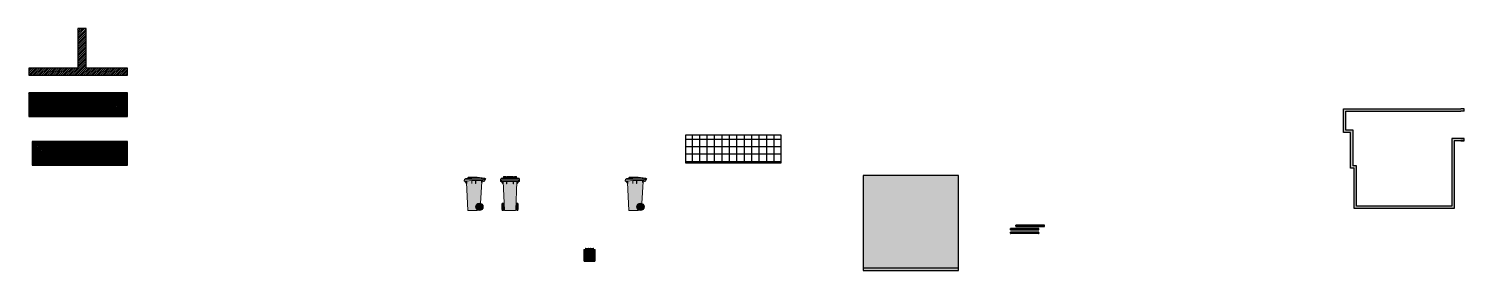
# Model space of a CAD drawing. Header units: inches. Extents: x -12025 to 97113, y -19657 to 37367.
# Drawn here: x -7886 to 52439, y -19657 to -9478 of the extents above; entities that cross this region are included whole.
import ezdxf

# ---------------------------------------------------------------- set-up
doc = ezdxf.new("R2010")
doc.units = ezdxf.units.IN
doc.header["$MEASUREMENT"] = 0
doc.layers.add('001_Dark_1 10', color=7, linetype='Continuous', lineweight=0)
doc.layers.add('dwgmodels.com', color=250, linetype='Continuous')
doc.layers.add('dwgmodels.com_hatch', color=250, linetype='Continuous')
pattern_1 = [(0, (25996.298, -11270.444), (0, 26.67), []), (90, (25996.3, -11270.444), (-40, 26.67), [26.67, -26.67])]
pattern_2 = [(45, (3989.65068, -12646.39059), (-0.08838834765, 0.08838834765), [])]
pattern_3 = [(45, (-22676.27, -4725.464), (-30.93592, 30.93592), [])]

msp = doc.modelspace()

# ---------------------------------------------------------------- hatches: boundary and pattern name
at = {"transparency": 33554498}
h = msp.add_hatch(dxfattribs=at)
h.set_pattern_fill('ANSI31', color=256, scale=450)
h.set_pattern_definition([(45, (-22676.27, -1321.78), (-39.77476, 39.77476), [])])
h.paths.add_polyline_path([(-5474.4, -9478.2), (-5824.4, -9478.2), (-5824.4, -11135.5), (-7886.5, -11135.5), (-7886.5, -11435.5), (-3736.5, -11435.5), (-3736.5, -11135.5), (-5399.4, -11135.5), (-5449.4, -11135.5), (-5474.4, -11135.5)])
at = {"transparency": 33554531}
h = msp.add_hatch(dxfattribs=at)
h.set_pattern_fill('ANSI31', color=256, scale=350)
h.set_pattern_definition(pattern_3)
h.paths.add_polyline_path([(-3736.5, -13183.9), (-3736.5, -12183.9), (-7886.5, -12183.9), (-7886.5, -13183.9)])
h = msp.add_hatch()
h.set_pattern_fill('AR-BRSTD', color=256, scale=10)
h.set_pattern_definition(pattern_1)
h.paths.add_polyline_path([(52294, -12956), (52438.3, -12956), (52438.3, -12956), (52438.3, -12856.1), (52432.1, -12856.1), (52294, -12856), (47364, -12856), (47364, -13856), (47664, -13856), (47664, -15356), (47814, -15356), (47814, -17056), (52014, -17056), (52014, -14206), (52438.3, -14206), (52438.3, -14106), (52294, -14106), (51914, -14106), (51914, -16956), (47914, -16956), (47914, -15256), (47764, -15256), (47764, -13756), (47464, -13756), (47464, -12956)])
h = msp.add_hatch()
h.set_pattern_fill('AR-BRSTD', color=256, scale=10)
h.set_pattern_definition(pattern_1)
h.paths.add_polyline_path([(52415, -14106), (52415, -12956), (47464, -12956), (47464, -13756), (47764, -13756), (47764, -15256), (47914, -15256), (47914, -16956), (51914, -16956), (51914, -14106)])
h.paths.add_polyline_path([(51914, -14106), (52415, -14106), (52415, -12956), (47464, -12956), (47464, -13756), (47764, -13756), (47764, -15256), (47914, -15256), (47914, -16956), (51914, -16956)])
h = msp.add_hatch(dxfattribs=at)
h.set_pattern_fill('ANSI31', color=256, scale=350)
h.set_pattern_definition(pattern_3)
h.paths.add_polyline_path([(-3736.5, -15226.5), (-3736.5, -14226.5), (-7736.5, -14226.5), (-7736.5, -15226.5)])
at = {"transparency": 33554687}
h = msp.add_hatch(dxfattribs=at)
h.set_pattern_fill('ANSI37', color=256, scale=2500, angle=45)
h.set_pattern_definition([(90, (0, -7882), (-312.5, 0), []), (180, (0, -7882), (-3e-14, -312.5), [])])
h.paths.add_polyline_path([(19726, -13943.5), (19726, -15143.5), (23726, -15143.5), (23726, -13943.5)])
at = {"true_color": 0xffffff, "transparency": 33554687}
h = msp.add_hatch(color=7, dxfattribs=at)
h.dxf.hatch_style = 1
h.paths.add_polyline_path([(31184.8, -19657), (31184.8, -15657), (27184.8, -15657), (27184.8, -19657)])
at = {"true_color": 0x939598}
h = msp.add_hatch(dxfattribs=at)
h.set_pattern_fill('ANSI31', color=252)
h.set_pattern_definition(pattern_2)
h.paths.add_polyline_path([(34551.5, -17931.8), (33381.5, -17931.8), (33381.5, -17946.8), (34551.5, -17946.8)], flags=17)
h.paths.add_polyline_path([(33381.5, -17896.8), (33366.5, -17896.8), (33366.5, -17946.8), (33376.5, -17946.8), (33381.5, -17946.8)])
h.paths.add_polyline_path([(34566.5, -17896.8), (33381.5, -17896.8), (33381.5, -17911.8), (34551.5, -17911.8), (34551.5, -17946.8), (34566.5, -17946.8)])
h = msp.add_hatch(dxfattribs=at)
h.set_pattern_fill('ANSI31', color=252)
h.set_pattern_definition(pattern_2)
h.paths.add_polyline_path([(33366.5, -18051.8), (33366.5, -18076.8), (34566.5, -18076.8), (34566.5, -18051.8)])
h.paths.add_polyline_path([(33366.5, -18101.8), (33381.5, -18101.8), (33381.5, -18076.8), (33366.5, -18076.8)])
h.paths.add_polyline_path([(34551.5, -18101.8), (34566.5, -18101.8), (34566.5, -18076.8), (34551.5, -18076.8)])
h = msp.add_hatch()
h.set_pattern_fill('ANSI31', color=256)
h.set_pattern_definition(pattern_2)
h.paths.add_polyline_path([(34551.5, -17931.8), (34551.5, -17911.8), (33381.5, -17911.8), (33381.5, -17931.8)])
h = msp.add_hatch()
h.set_pattern_fill('ANSI31', color=256)
h.set_pattern_definition(pattern_2)
h.paths.add_polyline_path([(34551.5, -18096.8), (34551.5, -18081.8), (33381.5, -18081.8), (33381.5, -18096.8)])
h = msp.add_hatch(dxfattribs=at)
h.set_pattern_fill('ANSI31', color=252)
h.set_pattern_definition(pattern_2)
h.paths.add_polyline_path([(34794.3, -17756.1), (33594.3, -17756.1), (33594.3, -17806.1), (34794.3, -17806.1)])
at = {"layer": 'dwgmodels.com_hatch'}
h = msp.add_hatch(color=82, dxfattribs=at)
h.dxf.hatch_style = 1
edge = h.paths.add_edge_path()
edge.add_line((10414.1, -15906.3), (10414.2, -15857.6))
edge.add_line((10414.2, -15857.6), (10426.5, -15857.6))
edge.add_line((10426.5, -15857.6), (10426.5, -15819.5))
edge.add_line((10426.5, -15819.5), (10450.8, -15819.5))
edge.add_arc((10488.3, -15823), 37.8, 457.09758, 534.705268, ccw=False)
edge.add_line((10483.7, -15785.5), (10570.7, -15774.7))
edge.add_line((10570.7, -15774.7), (10570.7, -15756.4))
edge.add_arc((10588.1, -15756.4), 17.4, 450, 540, ccw=False)
edge.add_line((10588.1, -15739.1), (10955.4, -15739.1))
edge.add_line((10955.4, -15739.1), (11271, -15772.9))
edge.add_arc((11269.7, -15805.2), 32.3, 351.542446, 447.711902, ccw=False)
edge.add_arc((11164.7, -15793), 138, 302.755607, 352.903784, ccw=False)
edge.add_arc((11153.3, -15734.8), 194.3, 271.839287, 296.292081, ccw=False)
edge.add_line((11159.6, -15929), (11105, -16840.5))
edge.add_arc((11050.7, -16982.2), 151.7, 429.024906, 596.591232)
edge.add_arc((10936.5, -17100.2), 31.9, 278.066375, 344.261474, ccw=False)
edge.add_line((10941, -17131.7), (10561, -17131.7))
edge.add_line((10561, -17131.7), (10505.7, -15958.1))
edge.add_line((10505.7, -15958.1), (10502.8, -15990.6))
edge.add_line((10502.8, -15990.6), (10443.4, -15906.3))
edge.add_line((10443.4, -15906.3), (10414.1, -15906.3))
edge.add_line((10414.1, -15906.3), (10443.4, -15906.3))
edge.add_line((10443.4, -15906.3), (10414.1, -15906.3))
h = msp.add_hatch(color=82, dxfattribs=at)
h.dxf.hatch_style = 1
edge = h.paths.add_edge_path()
edge.add_line((12102, -17122.9), (12056.9, -16017.3))
edge.add_line((12056.9, -16017.3), (11965, -15908.2))
edge.add_line((11965, -15908.2), (11945.5, -15908.2))
edge.add_line((11945.5, -15908.2), (11945.5, -15852.5))
edge.add_line((11945.5, -15852.5), (11945.5, -15814.7))
edge.add_arc((11953, -15814.7), 7.46, 450, 540, ccw=False)
edge.add_line((11953, -15807.3), (11961.6, -15807.3))
edge.add_line((11961.6, -15807.3), (11961.6, -15777.8))
edge.add_arc((11971, -15777.8), 9.33, 450, 540, ccw=False)
edge.add_line((11971, -15768.5), (12081.9, -15752.8))
edge.add_line((12081.9, -15752.8), (12061.1, -15752.8))
edge.add_line((12061.1, -15752.8), (12061.1, -15715.3))
edge.add_arc((12065.8, -15715.3), 4.66, 450, 540, ccw=False)
edge.add_line((12065.8, -15710.6), (12154.2, -15710.6))
edge.add_arc((12154.2, -15715.3), 4.66, 360, 450, ccw=False)
edge.add_line((12158.9, -15715.3), (12223.2, -15708.9))
edge.add_line((12223.2, -15708.9), (12339.4, -15708.9))
edge.add_line((12339.4, -15708.9), (12455.7, -15708.9))
edge.add_line((12455.7, -15708.9), (12519.9, -15715.3))
edge.add_arc((12524.6, -15715.3), 4.66, 450, 540, ccw=False)
edge.add_line((12524.6, -15710.6), (12613.1, -15710.6))
edge.add_arc((12613.1, -15715.3), 4.66, 360, 450, ccw=False)
edge.add_line((12617.7, -15715.3), (12617.7, -15752.8))
edge.add_line((12617.7, -15752.8), (12596.9, -15752.8))
edge.add_line((12596.9, -15752.8), (12707.9, -15768.5))
edge.add_arc((12707.9, -15777.8), 9.33, 360, 450, ccw=False)
edge.add_line((12717.2, -15777.8), (12717.2, -15807.3))
edge.add_line((12717.2, -15807.3), (12725.8, -15807.3))
edge.add_arc((12725.8, -15814.7), 7.46, 360, 450, ccw=False)
edge.add_line((12733.3, -15814.7), (12733.3, -15852.5))
edge.add_line((12733.3, -15852.5), (12733.3, -15908.2))
edge.add_line((12733.3, -15908.2), (12713.8, -15908.2))
edge.add_line((12713.8, -15908.2), (12621.9, -16017.3))
edge.add_line((12621.9, -16017.3), (12576.8, -17122.9))
edge.add_arc((12567.5, -17122.6), 9.33, 270, 357.665224, ccw=False)
edge.add_line((12567.5, -17131.9), (12339.4, -17131.9))
edge.add_line((12339.4, -17131.9), (12111.3, -17131.9))
edge.add_arc((12111.3, -17122.6), 9.33, 182.334776, 270, ccw=False)
h = msp.add_hatch(color=82, dxfattribs=at)
h.dxf.hatch_style = 1
edge = h.paths.add_edge_path()
edge.add_line((17181.8, -15906.3), (17181.8, -15857.6))
edge.add_line((17181.8, -15857.6), (17194.2, -15857.6))
edge.add_line((17194.2, -15857.6), (17194.2, -15819.5))
edge.add_line((17194.2, -15819.5), (17218.4, -15819.5))
edge.add_arc((17256, -15823), 37.8, 457.09758, 534.705268, ccw=False)
edge.add_line((17251.3, -15785.5), (17338.3, -15774.7))
edge.add_line((17338.3, -15774.7), (17338.3, -15756.4))
edge.add_arc((17355.7, -15756.4), 17.4, 450, 540, ccw=False)
edge.add_line((17355.7, -15739.1), (17723, -15739.1))
edge.add_line((17723, -15739.1), (18038.6, -15772.9))
edge.add_arc((18037.3, -15805.2), 32.3, 351.542446, 447.711902, ccw=False)
edge.add_arc((17932.4, -15793), 138, 302.755607, 352.903784, ccw=False)
edge.add_arc((17921, -15734.8), 194.3, 271.839287, 296.292081, ccw=False)
edge.add_line((17927.2, -15929), (17872.6, -16840.5))
edge.add_arc((17818.3, -16982.2), 151.7, 429.024906, 596.591232)
edge.add_arc((17704.1, -17100.2), 31.9, 278.066375, 344.261474, ccw=False)
edge.add_line((17708.6, -17131.7), (17328.6, -17131.7))
edge.add_line((17328.6, -17131.7), (17273.4, -15958.1))
edge.add_line((17273.4, -15958.1), (17270.5, -15990.6))
edge.add_line((17270.5, -15990.6), (17211, -15906.3))
edge.add_line((17211, -15906.3), (17181.8, -15906.3))
edge.add_line((17181.8, -15906.3), (17211, -15906.3))
edge.add_line((17211, -15906.3), (17181.8, -15906.3))
at = {"layer": 'dwgmodels.com_hatch', "true_color": 0x333838}
h = msp.add_hatch(color=250, dxfattribs=at)
h.dxf.hatch_style = 1
h.paths.add_polyline_path([(11076.7, -16982.2, -1), (11024.6, -16982.2, -1)], flags=0)
h.paths.add_polyline_path([(11202.4, -16982.2, -1), (10899, -16982.2, -0.5259867), (11105, -16840.5, -0.3106274)])
h.paths.add_polyline_path([(10939.7, -16982.2, 1), (11161.7, -16982.2, 1)], flags=16)
h.paths.add_polyline_path([(11024.6, -16982.2, 1), (11076.7, -16982.2, 1)], flags=0)
at = {"layer": 'dwgmodels.com_hatch', "true_color": 0x465850}
h = msp.add_hatch(color=251, dxfattribs=at)
h.dxf.hatch_style = 1
h.paths.add_polyline_path([(10939.7, -16982.2, -1), (11161.7, -16982.2, -1)])
h.paths.add_polyline_path([(11076.7, -16982.2, 1), (11024.6, -16982.2, 1)], flags=16)
at = {"layer": 'dwgmodels.com_hatch', "true_color": 0x333838}
h = msp.add_hatch(color=250, dxfattribs=at)
h.dxf.hatch_style = 1
h.paths.add_polyline_path([(12059, -16827), (12073.7, -16871.2), (12073.7, -16961.3), (12095.4, -16960.4), (12096.9, -16996.2), (12073.7, -16996.2), (12073.7, -17087.4), (12059, -17131.1), (12012, -17131.1), (11996.7, -17084.7), (11996.7, -16873.9), (12012, -16827)])
h.paths.add_polyline_path([(12619.9, -16827), (12605.1, -16871.2), (12605.1, -16961.3), (12583.4, -16960.4), (12582, -16996.2), (12605.1, -16996.2), (12605.1, -17087.4), (12619.9, -17131.1), (12666.9, -17131.1), (12682.1, -17084.7), (12682.1, -16873.9), (12666.9, -16827)])
h = msp.add_hatch(color=250, dxfattribs=at)
h.dxf.hatch_style = 1
h.paths.add_polyline_path([(17844.4, -16982.2, -1), (17792.3, -16982.2, -1)], flags=0)
h.paths.add_polyline_path([(17970, -16982.2, -1), (17666.6, -16982.2, -0.5259867), (17872.6, -16840.5, -0.3106274)])
h.paths.add_polyline_path([(17707.3, -16982.2, 1), (17929.3, -16982.2, 1)], flags=16)
h.paths.add_polyline_path([(17792.3, -16982.2, 1), (17844.4, -16982.2, 1)], flags=0)
at = {"layer": 'dwgmodels.com_hatch', "true_color": 0x465850}
h = msp.add_hatch(color=251, dxfattribs=at)
h.dxf.hatch_style = 1
h.paths.add_polyline_path([(17707.3, -16982.2, -1), (17929.3, -16982.2, -1)])
h.paths.add_polyline_path([(17844.4, -16982.2, 1), (17792.3, -16982.2, 1)], flags=16)
at = {"layer": 'dwgmodels.com_hatch', "true_color": 0x333838}
h = msp.add_hatch(color=250, dxfattribs=at)
h.dxf.hatch_style = 1
h.paths.add_polyline_path([(11076.7, -16982.2, -1), (11024.6, -16982.2, -1)])
h = msp.add_hatch(color=250, dxfattribs=at)
h.dxf.hatch_style = 1
h.paths.add_polyline_path([(17844.4, -16982.2, -1), (17792.3, -16982.2, -1)])
at = {"layer": 'dwgmodels.com_hatch', "true_color": 0x136734}
h = msp.add_hatch(color=116, dxfattribs=at)
h.dxf.hatch_style = 1
h.paths.add_polyline_path([(15436.3, -18819), (15447.5, -18774.1), (15477.9, -18774.1), (15477.8, -18789, -0.0653517), (15504.2, -18776.9), (15504.6, -18722.2), (15511.2, -18722.2), (15517.8, -18722.2), (15517.8, -18733.2), (15638.3, -18733.2), (15638.3, -18719.3), (15646.5, -18719.3), (15646.5, -18733.2), (15678.9, -18733.2), (15711.2, -18733.2), (15711.2, -18719.3), (15719.4, -18719.3), (15719.4, -18733.2), (15839.9, -18733.2), (15839.9, -18722.2), (15846.5, -18722.2), (15853.1, -18722.2), (15853.5, -18776.9, -0.0653517), (15879.9, -18789), (15879.8, -18774.1), (15910.3, -18774.1), (15921.4, -18819), (15921.7, -19258.5), (15901.3, -19281.8), (15678.9, -19281.8), (15456.4, -19281.8), (15436, -19258.5)])
h.paths.add_polyline_path([(15839.9, -18775.1), (15839.9, -18752.8), (15719.4, -18752.8), (15719.4, -18775.1)], flags=16)
h.paths.add_polyline_path([(15711.2, -18764.9), (15711.2, -18752.8), (15678.9, -18752.8), (15646.5, -18752.8), (15646.5, -18764.9), (15678.9, -18764.9)], flags=16)
h.paths.add_polyline_path([(15638.3, -18775.1), (15638.3, -18752.8), (15517.8, -18752.8), (15517.8, -18775.1)], flags=16)

# ---------------------------------------------------------------- linework, layer by layer
for p, q in [((52438.3, -12956), (52438.3, -12856)), ((52438.3, -14206), (52438.3, -14106))]:
    msp.add_line(p, q)
for points in [[(-7886.5, -11435.5), (-3736.5, -11435.5), (-3736.5, -11135.5), (-5399.4, -11135.5), (-5449.4, -11135.5), (-5474.4, -11135.5), (-5474.4, -9478.2), (-5774.4, -9478.2), (-5824.4, -9478.2), (-5824.4, -11135.5), (-7886.5, -11135.5)], [(-5824.4, -9478.2), (-5474.4, -9478.2)], [(-7886.5, -11435.5), (-3736.5, -11435.5), (-3736.5, -11135.5)], [(-7886.5, -11135.5), (-7886.5, -11435.5)], [(-7886.5, -12183.9), (-7886.5, -13183.9), (-3736.5, -13183.9), (-3736.5, -12183.9), (-7886.5, -12183.9)], [(52439, -14206), (52014, -14206), (52014, -17056), (47814, -17056), (47814, -15356), (47664, -15356), (47664, -13856), (47364, -13856), (47364, -12856), (52294, -12856)], [(52439, -14106), (51914, -14106), (51914, -16956), (47914, -16956), (47914, -15256), (47764, -15256), (47764, -13756), (47464, -13756), (47464, -12956), (52294, -12956)], [(52438.3, -12856), (52294, -12856)], [(52439, -12956), (52294, -12956)], [(52438.3, -12856.1), (52432.1, -12856.1)], [(52434.1, -12956), (52438.3, -12956), (52438.3, -12956)], [(-7736.5, -14226.5), (-7736.5, -15226.5), (-3736.5, -15226.5), (-3736.5, -14226.5), (-7736.5, -14226.5)], [(19726, -13943.5), (23726, -13943.5), (23726, -15143.5), (19726, -15143.5), (19726, -13943.5)], [(52294, -14106), (52439, -14106)], [(52294, -14206), (52438.3, -14206)], [(27184.8, -19557), (31184.1, -19557.1), (31184.1, -15657), (27184.2, -15657), (27184.8, -19557)], [(27184.8, -19657), (31184.8, -19657), (31184.8, -15657), (27184.8, -15657), (27184.8, -19657)], [(33366.5, -17896.8), (33366.5, -17946.8), (34566.5, -17946.8), (34566.5, -17896.8), (33366.5, -17896.8)], [(33366.5, -17946.8), (33376.5, -17946.8), (33381.5, -17946.8), (33381.5, -17896.8), (33366.5, -17896.8), (33366.5, -17946.8)], [(33366.5, -18051.8), (33366.5, -18101.8), (33381.5, -18101.8)], [(34551.5, -18101.8), (34566.5, -18101.8), (34566.5, -18051.8), (33366.5, -18051.8)], [(34566.5, -18076.8), (33366.5, -18076.8), (33366.5, -18101.8), (33381.5, -18101.8), (33381.5, -18076.8), (33366.5, -18076.8)], [(33366.5, -18076.8), (34566.5, -18076.8), (34566.5, -18101.8), (34551.5, -18101.8), (34551.5, -18076.8), (34566.5, -18076.8)], [(33381.5, -17896.8), (33381.5, -17906.8), (33381.5, -17911.8), (34551.5, -17911.8), (34551.5, -17946.8), (34551.5, -17931.8), (33381.5, -17931.8), (33381.5, -17946.8), (33381.5, -17911.8)], [(33381.5, -18076.8), (33381.5, -18081.8), (34551.5, -18081.8), (34551.5, -18096.8), (33381.5, -18096.8), (33381.5, -18081.8)], [(33594.3, -17756.1), (33594.3, -17806.1), (34794.3, -17806.1), (34794.3, -17756.1), (33594.3, -17756.1)], [(34551.5, -17946.8), (34561.5, -17946.8), (34566.5, -17946.8), (34566.5, -17896.8), (34551.5, -17896.8), (34551.5, -17946.8)]]:
    msp.add_lwpolyline(points)
at = {"layer": '001_Dark_1 10'}
for points in [[(11240.7, -15819.5), (10426.5, -15819.5), (10426.5, -15857.6), (10414.2, -15857.6), (10414.1, -15906.3)], [(11210.3, -15819.5), (11210.3, -15874.3), (10729.9, -15874.3), (10526.2, -15906.3)], [(11271, -15772.9), (10955.4, -15739.1), (10588.1, -15739.1)], [(10679.9, -15739.1), (10664.8, -15762.9)], [(10729.9, -15874.3), (10727.6, -15995.1), (10738.7, -15995.1), (10738.7, -15874.3)], [(10892.4, -15874.3), (10892.4, -15996.6), (10902.8, -15996.6), (10902.8, -15874.3)], [(11160.8, -15908.8), (11105, -16840.5)], [(11180.8, -15874.3), (11135.2, -15952.7), (11135.2, -15874.3)], [(12056.9, -16017.3), (11965, -15908.2)], [(11971, -15768.5), (12183.1, -15738.4), (12339.4, -15738.4), (12495.7, -15738.4), (12707.9, -15768.5)], [(11984.8, -15852.5), (11984.8, -15908.2)], [(12091.2, -15710.6), (12090.8, -15751.5)], [(12130.3, -15728.3), (12091, -15727.9)], [(12130.6, -15710.6), (12129.9, -15746)], [(12158.9, -15715.3), (12223.2, -15708.9)], [(12183.1, -15738.4), (12223.2, -15708.9), (12339.4, -15708.9), (12455.7, -15708.9), (12495.7, -15738.4)], [(12197.5, -15908.2), (12197.5, -16014.1), (12209.6, -16014.1), (12209.6, -15908.2)], [(12519.9, -15715.3), (12455.7, -15708.9)], [(12481.3, -15908.2), (12481.3, -16014.1), (12469.2, -16014.1), (12469.2, -15908.2)], [(12548.2, -15710.6), (12548.9, -15746)], [(12548.6, -15728.3), (12587.8, -15727.9)], [(12587.6, -15710.6), (12588, -15751.5)], [(12621.9, -16017.3), (12713.8, -15908.2)], [(12694, -15852.5), (12694, -15908.2)], [(18008.3, -15819.5), (17194.2, -15819.5), (17194.2, -15857.6), (17181.8, -15857.6), (17181.8, -15906.3)], [(17977.9, -15819.5), (17977.9, -15874.3), (17497.6, -15874.3), (17293.8, -15906.3)], [(18038.6, -15772.9), (17723, -15739.1), (17355.7, -15739.1)], [(17447.5, -15739.1), (17432.4, -15762.9)], [(17497.6, -15874.3), (17495.3, -15995.1), (17506.3, -15995.1), (17506.3, -15874.3)], [(17660, -15874.3), (17660, -15996.6), (17670.4, -15996.6), (17670.4, -15874.3)], [(17928.4, -15908.8), (17872.6, -16840.5)], [(17948.5, -15874.3), (17902.9, -15952.7), (17902.9, -15874.3)], [(12012, -17131.1), (11996.7, -17084.7), (11996.7, -16873.9), (12012, -16827)], [(12059, -17131.1), (12073.7, -17087.4), (12073.7, -16871.2), (12059, -16827)], [(12619.9, -17131.1), (12605.1, -17087.4), (12605.1, -16871.2), (12619.9, -16827)], [(12666.9, -17131.1), (12682.1, -17084.7), (12682.1, -16873.9), (12666.9, -16827)], [(12073.7, -16961.3), (12095.4, -16960.4)], [(12096.9, -16996.2), (12073.7, -16996.2)], [(12582, -16996.2), (12605.1, -16996.2)], [(12605.1, -16961.3), (12583.4, -16960.4)], [(15879.9, -18789), (15879.8, -18774.1), (15910.3, -18774.1), (15921.4, -18819), (15921.7, -19258.5), (15901.3, -19281.8), (15678.9, -19281.8), (15456.4, -19281.8), (15436, -19258.5), (15436.3, -18819), (15447.5, -18774.1), (15477.9, -18774.1), (15477.8, -18789)], [(15436.3, -18895.5), (15449.1, -18814.8), (15449.1, -18774.1)], [(15463.4, -19108.7), (15493.7, -19097.3)], [(15473.1, -19196.2), (15522.7, -19177)], [(15491.2, -19092), (15505.3, -19086.9), (15539.2, -19175.1), (15524.1, -19180.9), (15491.7, -19091.8)], [(15504.2, -18776.9), (15504.6, -18722.2), (15511.2, -18722.2), (15517.8, -18722.2), (15517.8, -18775.1)], [(15517.8, -18733.2), (15638.3, -18733.2)], [(15517.8, -18752.8), (15638.3, -18752.8)], [(15646.5, -18733.2), (15678.9, -18733.2), (15711.2, -18733.2)], [(15646.5, -18752.8), (15678.9, -18752.8), (15711.2, -18752.8)], [(15646.5, -18764.9), (15678.9, -18764.9), (15711.2, -18764.9)], [(15839.9, -18733.2), (15719.4, -18733.2)], [(15839.9, -18752.8), (15719.4, -18752.8)], [(15866.5, -19092), (15852.4, -19086.9), (15818.5, -19175.1), (15833.6, -19180.9), (15866, -19091.8)], [(15884.6, -19196.2), (15835, -19177)], [(15853.5, -18776.9), (15853.1, -18722.2), (15846.5, -18722.2), (15839.9, -18722.2), (15839.9, -18775.1)], [(15894.3, -19108.7), (15864, -19097.3)], [(15921.4, -18895.5), (15908.6, -18814.8), (15908.6, -18774.1)]]:
    msp.add_lwpolyline(points, dxfattribs=at)
for points in [[(10478.2, -15906.3), (10526.2, -15996.4), (10526.2, -15906.3), (10414.1, -15906.3), (10443.4, -15906.3), (10502.8, -15990.6), (10505.7, -15958.1), (10561, -17131.7), (10941, -17131.7, 0.2971397), (10967.2, -17108.8)], [(10967.3, -15762.9), (10664.8, -15762.9), (10483.7, -15785.5, 0.3521933), (10450.8, -15819.5, -0.9116106)], [(10955.4, -15739.1), (10967.3, -15762.9), (11129.1, -15781.6, -0.2432961), (11182.2, -15819.5)], [(11301.7, -15810, -0.2223731), (11239.4, -15909, -0.1071022), (11159.6, -15929, 0.0368454)], [(12626.3, -15908.2), (12576.8, -17122.9, -0.402328), (12567.5, -17131.9), (12339.4, -17131.9), (12111.3, -17131.9, -0.402328), (12102, -17122.9), (12052.5, -15908.2)], [(12081.9, -15752.8), (12061.1, -15752.8), (12061.1, -15715.3, -0.4142136), (12065.8, -15710.6), (12154.2, -15710.6, -0.4142136), (12158.9, -15715.3), (12158.9, -15741.9)], [(12596.9, -15752.8), (12617.7, -15752.8), (12617.7, -15715.3, 0.4142136), (12613.1, -15710.6), (12524.6, -15710.6, 0.4142136), (12519.9, -15715.3), (12519.9, -15741.9)], [(17245.8, -15906.3), (17293.8, -15996.4), (17293.8, -15906.3), (17181.8, -15906.3), (17211, -15906.3), (17270.5, -15990.6), (17273.4, -15958.1), (17328.6, -17131.7), (17708.6, -17131.7, 0.2971397), (17734.8, -17108.8)], [(17735, -15762.9), (17432.4, -15762.9), (17251.3, -15785.5, 0.3521933), (17218.4, -15819.5, -0.9116106)], [(17723, -15739.1), (17735, -15762.9), (17896.7, -15781.6, -0.2432961), (17949.8, -15819.5)], [(18069.3, -15810, -0.2223731), (18007, -15909, -0.1071022), (17927.2, -15929, 0.0368454)], [(15846.5, -18795.7, -0.2979608), (15896.4, -18846.4, -0.0420514), (15906.3, -18932.2, 0.0036979), (15910.4, -19037.9, -0.0605736), (15898, -19202.3, -0.3674257), (15830.1, -19260), (15678.9, -19260), (15527.6, -19260, -0.3674257), (15459.7, -19202.3, -0.0605736), (15447.3, -19037.9, 0.0036979), (15451.4, -18932.2, -0.0420514), (15461.3, -18846.4, -0.2979608), (15511.2, -18795.7)], [(15638.3, -18775.1), (15517.8, -18775.1), (15511.2, -18775.1, 0.1698015), (15449.1, -18814.8)], [(15507.4, -19092.2, -0.2698875), (15537.1, -19097.4), (15548.7, -19124)], [(15568.6, -18919), (15511.2, -18862.8), (15511.2, -18722.2), (15511.2, -18795.7, -0.0021826), (15678.9, -18789.7, -0.0021826), (15846.5, -18795.7), (15846.5, -18722.2), (15846.5, -18862.8), (15789.1, -18919)], [(15537.7, -19171.2), (15538.1, -19171, 0.3206796), (15556.2, -19143.5)], [(15719.4, -18775.1), (15839.9, -18775.1), (15846.5, -18775.1, -0.1698015), (15908.6, -18814.8)], [(15820, -19171.2), (15819.6, -19171, -0.3206796), (15801.5, -19143.5)], [(15850.3, -19092.2, 0.2698875), (15820.6, -19097.4), (15809.1, -19124)]]:
    msp.add_lwpolyline(points, format="xyb", dxfattribs=at)
for points in [[(10705.3, -15739.1), (10588.1, -15739.1, 0.4142136), (10570.7, -15756.4), (10570.7, -15784.9, 0.4142136), (10588.1, -15802.3), (10705.3, -15802.3, 0.4142136), (10722.7, -15784.9), (10722.7, -15756.4, 0.4142136)], [(12339.4, -15852.5), (12733.3, -15852.5), (12733.3, -15814.7, 0.4142136), (12725.8, -15807.3), (12339.4, -15807.3), (12717.2, -15807.3), (12717.2, -15777.8, 0.4142136), (12707.9, -15768.5), (12339.4, -15768.5), (11971, -15768.5, 0.4142136), (11961.6, -15777.8), (11961.6, -15807.3), (12339.4, -15807.3), (11953, -15807.3, 0.4142136), (11945.5, -15814.7), (11945.5, -15852.5), (12339.4, -15852.5), (11945.5, -15852.5), (11945.5, -15908.2), (12339.4, -15908.2), (12733.3, -15908.2), (12733.3, -15852.5)], [(17472.9, -15739.1), (17355.7, -15739.1, 0.4142136), (17338.3, -15756.4), (17338.3, -15784.9, 0.4142136), (17355.7, -15802.3), (17472.9, -15802.3, 0.4142136), (17490.3, -15784.9), (17490.3, -15756.4, 0.4142136)], [(15678.9, -18809.1), (15511.2, -18809.1, 0.2180412), (15474.5, -18859.6, 0.0498029), (15463.4, -18970.6), (15463.4, -19104.7, 0.0753779), (15477.3, -19212.2, 0.2435391), (15515.5, -19240.3, 0.0219433), (15678.9, -19247.5, 0.0219433), (15842.2, -19240.3), (15880.4, -19212.2, 0.0753779), (15894.3, -19104.7), (15894.3, -18970.6, 0.0498029), (15883.2, -18859.6, 0.2180412), (15846.5, -18809.1)], [(15770.3, -18897.6), (15586.4, -18897.6, 0.4142136), (15547.5, -18936.5), (15547.5, -19120.3, 0.4142136), (15586.4, -19159.2), (15770.3, -19159.2, 0.4142136), (15809.2, -19120.3), (15809.2, -18936.5, 0.4142136)], [(15767, -18909.7), (15592.9, -18909.7, 0.4142136), (15562, -18940.6), (15562, -19114.6, 0.4142136), (15592.9, -19145.4), (15767, -19145.4, 0.4142136), (15797.9, -19114.6), (15797.9, -18940.6, 0.4142136)], [(15784, -19006.3), (15576.9, -19006.3, 0.4142136), (15570.7, -19012.5), (15570.7, -19043.2, 0.4142136), (15576.9, -19049.4), (15784, -19049.4, 0.4142136), (15790.2, -19043.2), (15790.2, -19012.5, 0.4142136)]]:
    msp.add_lwpolyline(points, format="xyb", close=True, dxfattribs=at)
for points in [[(12012, -16827), (12059, -16827), (12059, -17131.1), (12012, -17131.1)], [(12666.9, -16827), (12619.9, -16827), (12619.9, -17131.1), (12666.9, -17131.1)], [(15638.3, -18719.3), (15646.5, -18719.3), (15646.5, -18775.1), (15638.3, -18775.1)], [(15719.4, -18719.3), (15711.2, -18719.3), (15711.2, -18775.1), (15719.4, -18775.1)]]:
    msp.add_lwpolyline(points, close=True, dxfattribs=at)
at = {"layer": 'dwgmodels.com', "color": 0}
for centre, radius in [((11269.7, -15805.2), 32.3), ((11269.7, -15805.2), 14.4), ((18037.3, -15805.2), 32.3), ((18037.3, -15805.2), 14.4), ((11050.7, -16982.2), 151.7), ((11050.7, -16982.2), 111), ((17818.3, -16982.2), 151.7), ((17818.3, -16982.2), 111), ((11050.7, -16982.2), 26), ((17818.3, -16982.2), 26)]:
    msp.add_circle(centre, radius, dxfattribs=at)

doc.saveas('drawing.dxf')
